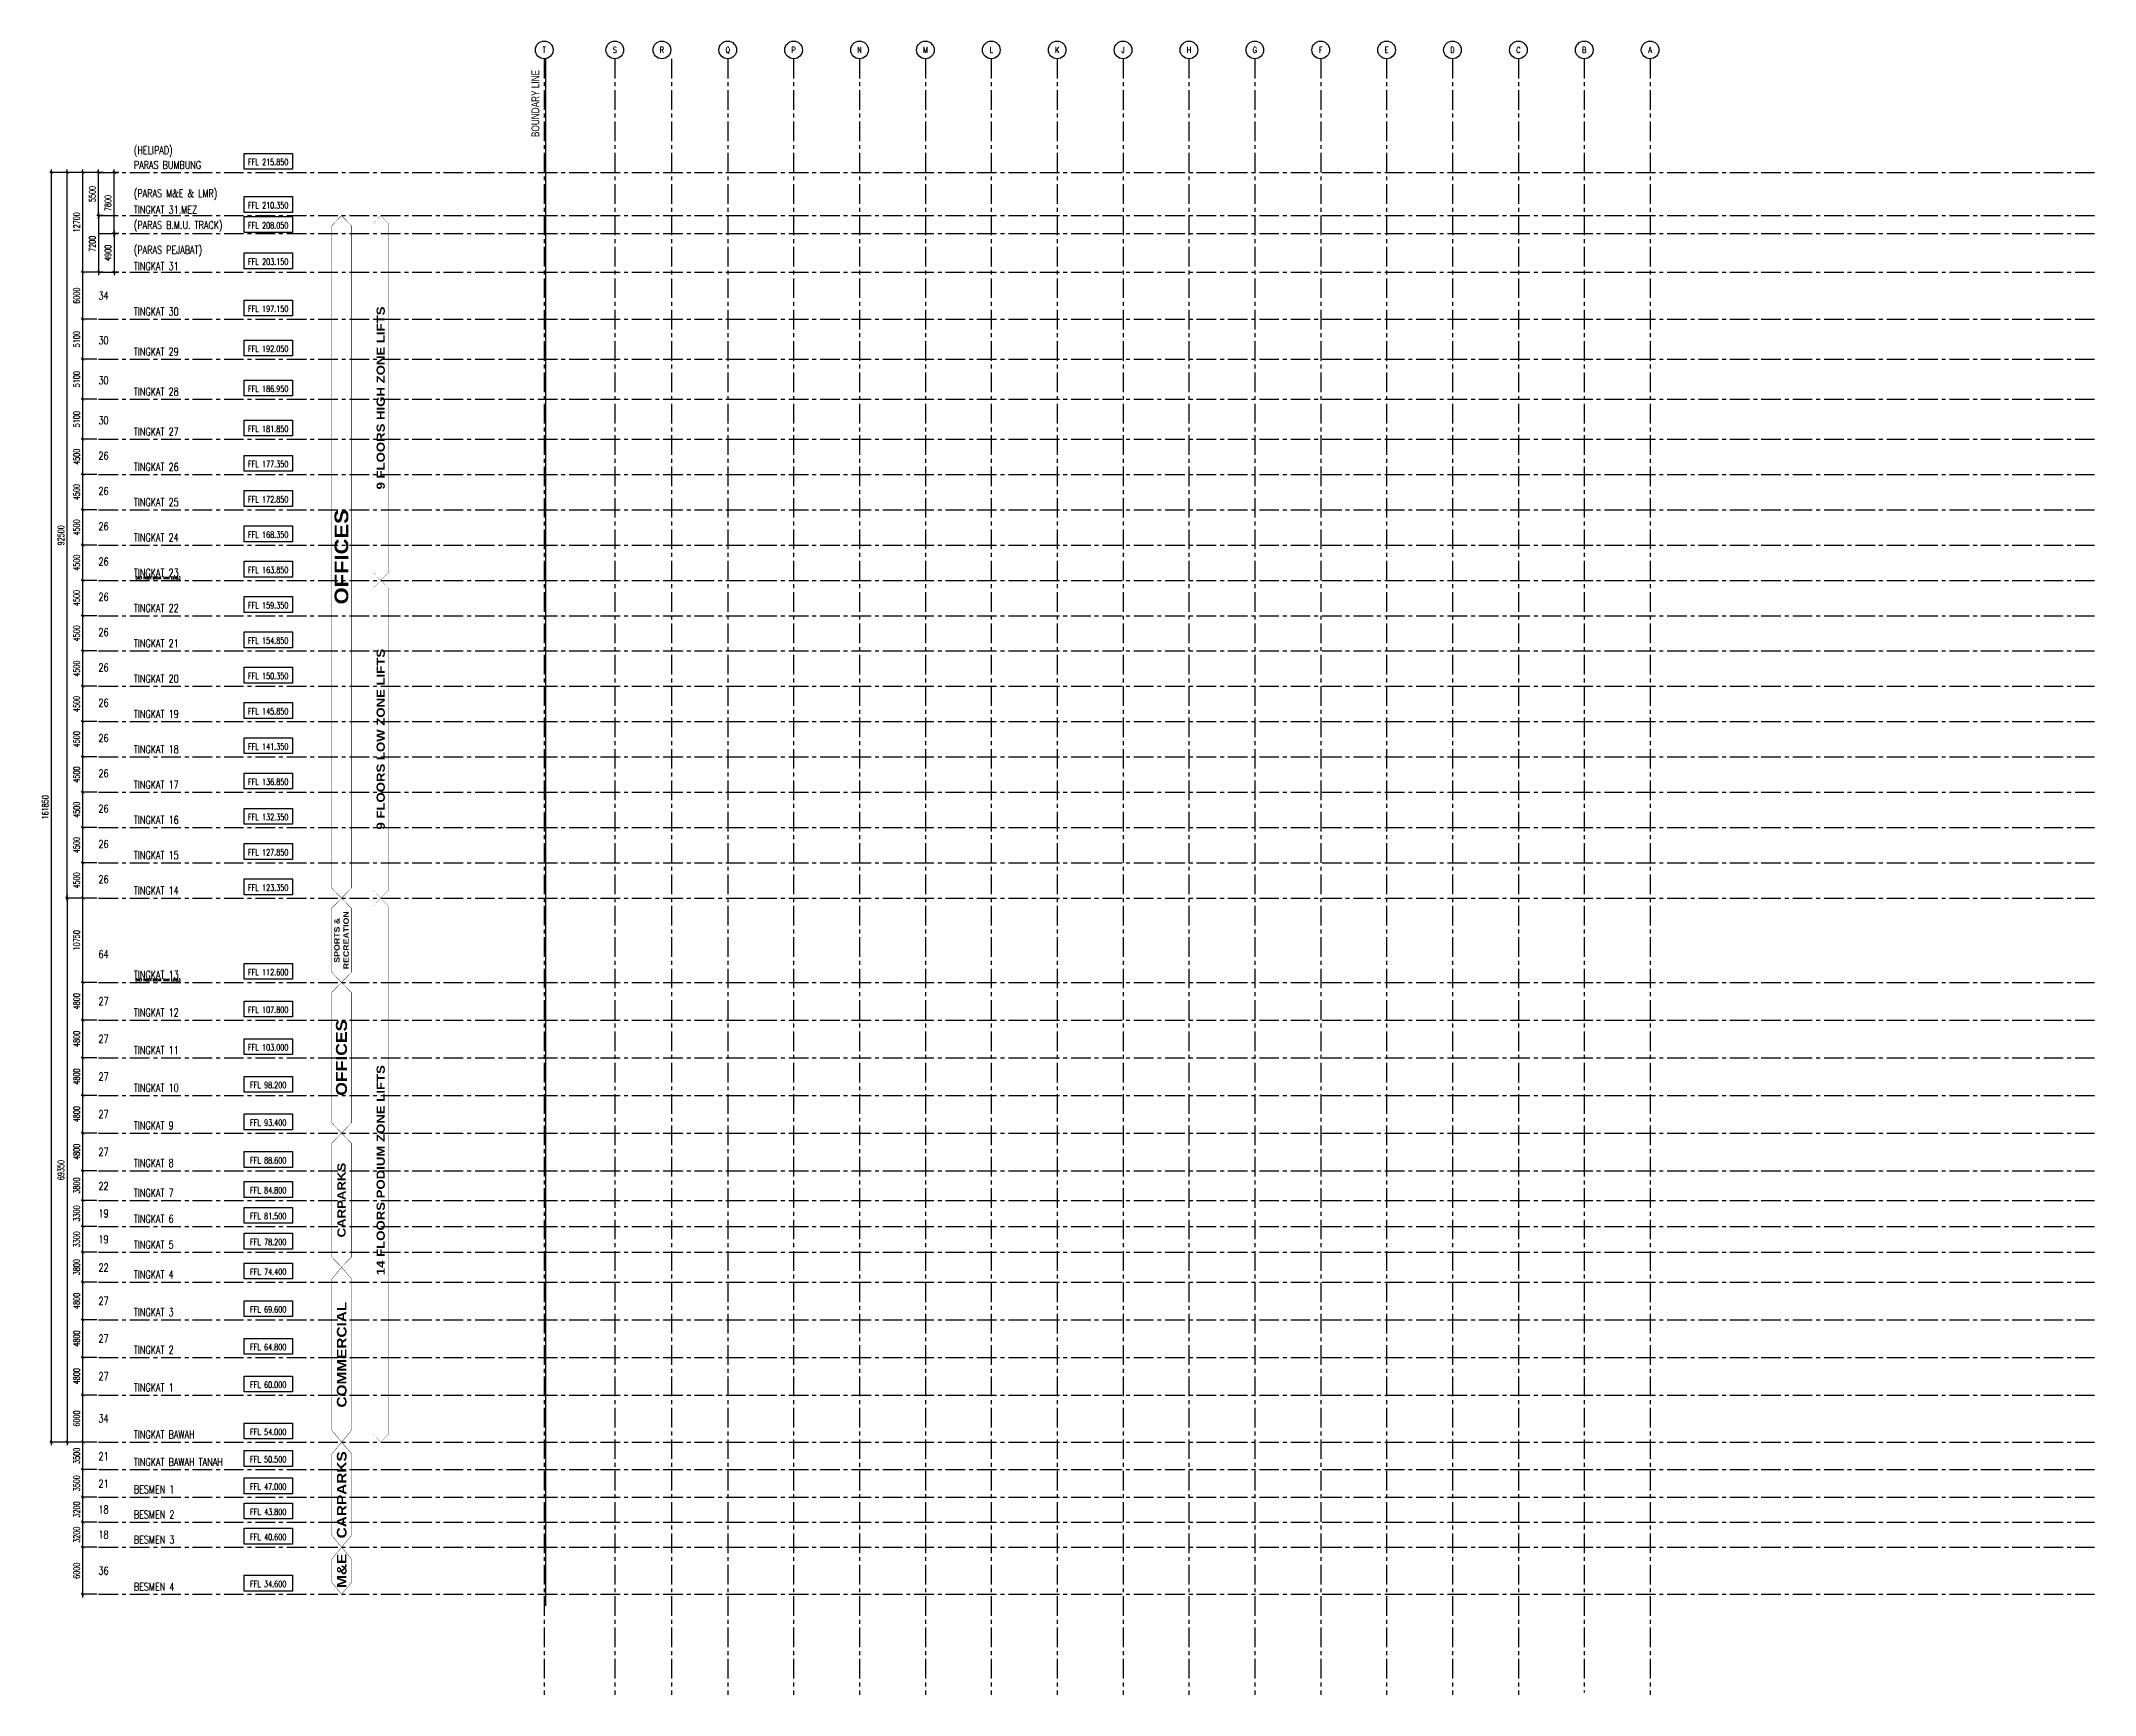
# Model space of a CAD drawing. Header units: millimetres. Extents: x 370016 to 631875, y -50697 to 160132.
import ezdxf
from ezdxf.enums import TextEntityAlignment as Align

# ---------------------------------------------------------------- set-up
doc = ezdxf.new("R2010")
doc.units = ezdxf.units.MM
doc.header["$LTSCALE"] = 2000
doc.header["$MEASUREMENT"] = 0
doc.linetypes.add('CENTER', pattern=[2, 1.25, -0.25, 0.25, -0.25])
doc.linetypes.add('PHANTOM', pattern=[2.5, 1.25, -0.25, 0.25, -0.25, 0.25, -0.25])
doc.layers.get('0').update_dxf_attribs({"color": 8, "linetype": 'CONTINUOUS'})
doc.layers.get('DEFPOINTS').update_dxf_attribs({"color": 8, "linetype": 'CONTINUOUS'})
doc.layers.add('00-no. of riser', color=8, linetype='CONTINUOUS', plot=False)
for name, color, linetype in [('01-GRID', 8, 'CENTER'), ('03-TEXT', 8, 'CONTINUOUS'), ('03-TEXT BOUNDARY LINE', 8, 'CONTINUOUS'), ('03-TEXT-GRID', 8, 'CONTINUOUS'), ('03-TEXT-LEVEL', 8, 'CONTINUOUS'), ('04-DIM', 8, 'CONTINUOUS'), ('10-SITE-BOUNDARY', 8, 'PHANTOM')]:
    doc.layers.add(name, color=color, linetype=linetype)
doc.styles.add('ARCHT', font='romans.shx')
doc.styles.add('BIS-SECND-GRID LINE$0$SMALL', font='ROMANS.shx', dxfattribs={"height": 250})
doc.styles.add('NARROW', font='SIMPLEX', dxfattribs={"width": 0.75})
doc.styles.add('ROMANS', font='romans.shx', dxfattribs={"width": 0.75})
doc.styles.add('Romans500', font='romans.shx', dxfattribs={"width": 0.75, "height": 1000})
doc.styles.add('Room TXT', font='simplex.shx', dxfattribs={"width": 0.75})
doc.styles.get("Standard").update_dxf_attribs({"font": 'SIMPLEX', "width": 0.75})
doc.dimstyles.new('d400tick', dxfattribs={"dimscale": 400, "dimtxt": 2, "dimasz": 1, "dimexe": 0.5, "dimexo": 0.5, "dimgap": 1, "dimtad": 1, "dimdec": 0, "dimzin": 0, "dimdsep": 46, "dimtxsty": 'ROMANS', "dimblk": 'ARCHTICK', "dimcen": 0.09, "dimdle": 1, "dimclrd": 256, "dimclre": 256, "dimclrt": 2, "dimadec": 0, "dimazin": 0, "dimtfac": 1, "dimtdec": 0, "dimtix": 1, "dimtmove": 2, "dimatfit": 3, "dimfxl": 1, "dimtolj": 1, "dimtzin": 0, "dimlwd": -1, "dimlwe": -1, "dimarcsym": 1})

msp = doc.modelspace()

# ---------------------------------------------------------------- texts
at = {"layer": '03-TEXT', "color": 8, "attachment_point": 5, "rotation": 90}
for s, insert, char_height, width, style in [('\\A1;\\pxt46;{\\fArial Black|b0|i0|c0|p34;\\H1.75x;\\W1;9 FLOORS HIGH ZONE LIFTS}', (413322.9, 114631.9), 600, 44561.851, 'ROMANS'), ('\\A1;\\pxt46;{\\fArial Black|b0|i0|c0|p34;\\H1.75x;\\W1;OFFICES}', (408322.9, 94381.9), 1000, 84415.801, 'Romans500'), ('\\A1;\\pxt46;{\\fArial Black|b0|i0|c0|p34;\\H1.75x;\\W1;9 FLOORS LOW ZONE LIFTS}', (413322.9, 71131.9), 600, 38561.851, 'ROMANS'), ('\\A1;{\\fArial Black|b0|i0|c0|p34;\\H1.75x;\\W1;SPORTS & RECREATION}', (408322.9, 45504.9), 400, 8169.883, 'ROMANS'), ('\\A1;{\\fArial Black|b0|i0|c0|p34;\\H1.75x;\\W1;OFFICES}', (408322.9, 30531.9), 800, 19200, 'ROMANS'), ('\\A1;\\pxt46;{\\fArial Black|b0|i0|c0|p34;\\H1.75x;\\W1;14 FLOORS PODIUM ZONE LIFTS}', (413322.9, 16197.7), 600, 67393.486, 'ROMANS'), ('\\A1;\\pxt46;{\\fArial Black|b0|i0|c0|p34;\\H1.75x;\\W1;CARPARKS}', (408322.9, 12379.9), 600, 14519.883, 'ROMANS'), ('\\A1;{\\fArial Black|b0|i0|c0|p34;\\H1.75x;\\W1;COMMERCIAL}', (408352.8, -7318.1), 700, 19300, 'ROMANS'), ('\\A1;\\pxt46;{\\fArial Black|b0|i0|c0|p34;\\H1.75x;\\W1;CARPARKS}', (408352.8, -25190.3), 700, 13400, 'ROMANS'), ('\\A1;\\pxt46;{\\fArial Black|b0|i0|c0|p34;\\H1.75x;\\W1;M&E}', (408352.8, -34879.2), 700, 5977.777, 'ROMANS')]:
    msp.add_mtext(s, dxfattribs=dict(at, insert=insert, char_height=char_height, width=width, style=style))
at = {"layer": '03-TEXT BOUNDARY LINE', "color": 8, "insert": (432538, 147896), "char_height": 1000, "attachment_point": 1, "rotation": 90}
msp.add_mtext_dynamic_auto_height_columns('{\\fArial|b0|i0|c0|p34;BOUNDARY LINE}', width=39545.206, gutter_width=10000, height=17582.6, count=1, dxfattribs=at)
at = {"layer": '03-TEXT-LEVEL', "color": 8, "char_height": 1000, "attachment_point": 7, "style": 'Room TXT'}
for s, insert, width in [('(HELIPAD)', (381842, 145381.9), 13730.806), ('PARAS BUMBUNG ', (381842, 143844.8), 14993.762), ('(PARAS M&E & LMR)', (381841.2, 139881.9), 13730.806), ('TINGKAT 31.MEZ', (381841.2, 138143.5), 13730.806), ('(PARAS B.M.U. TRACK)', (381841.2, 135843.5), 13730.806), ('(PARAS PEJABAT)', (381841.2, 132681.9), 13730.806), ('TINGKAT 31', (381841.2, 130943.5), 13730.806)]:
    msp.add_mtext(s, dxfattribs=dict(at, insert=insert, width=width))
at = {"layer": 'DEFPOINTS', "color": 8, "char_height": 300, "width": 7367.171, "attachment_point": 1, "style": 'NARROW'}
for insert in [(382070.7, 91845.4), (382070.7, 40595.4)]:
    msp.add_mtext('\\pxt0;(WET RISER BREAK TANK LEVEL)', dxfattribs=dict(at, insert=insert))

# ---------------------------------------------------------------- blocks, each defined once
blk = doc.blocks.new('_ArchTick')
at = {"const_width": 0.15}
blk.add_lwpolyline([(-0.5, -0.5), (0.5, 0.5)], dxfattribs=at)
blk = doc.blocks.new('*D174')
at = {"layer": '04-DIM', "transparency": 16777216}
for p, q in [((-200, 3300), (-2200, 3300)), ((-2000, -400), (-2000, 3700)), ((-200, 0), (-2200, 0))]:
    blk.add_line(p, q, dxfattribs=at)
at = {"layer": 'DEFPOINTS', "color": 0, "transparency": 16777216}
for p in [(-2000, 3300), (0, 3300), (0, 0)]:
    blk.add_point(p, dxfattribs=at)
at = {"layer": '04-DIM', "transparency": 16777216, "xscale": 400, "yscale": 400, "zscale": 400}
for p, rotation in [((-2000, 3300), 90), ((-2000, 0), 270)]:
    blk.add_blockref('_ArchTick', p, dxfattribs=dict(at, rotation=rotation))
at = {"layer": '04-DIM', "color": 2, "transparency": 16777216, "insert": (-2800, 1650), "char_height": 800, "attachment_point": 5, "rotation": 90, "style": 'ROMANS'}
blk.add_mtext('\\A1;3300', dxfattribs=at)
blk = doc.blocks.new('SYLEVEL01')
blk.add_lwpolyline([(-2036, 683), (2064, 683), (2064, -667), (-2036, -667)], close=True)
at = {"style": 'ARCHT', "width": 0.75}
blk.add_attdef('LEVEL', text='', height=600, dxfattribs=at).set_placement((14, -330), align=Align.CENTER)
blk = doc.blocks.new('*D172')
at = {"layer": '04-DIM', "transparency": 16777216}
for p, q in [((-200, 3500), (-2200, 3500)), ((-2000, -400), (-2000, 3900)), ((-200, 0), (-2200, 0))]:
    blk.add_line(p, q, dxfattribs=at)
at = {"layer": 'DEFPOINTS', "color": 0, "transparency": 16777216}
for p in [(-2000, 3500), (0, 3500), (0, 0)]:
    blk.add_point(p, dxfattribs=at)
at = {"layer": '04-DIM', "transparency": 16777216, "xscale": 400, "yscale": 400, "zscale": 400}
for p, rotation in [((-2000, 3500), 90), ((-2000, 0), 270)]:
    blk.add_blockref('_ArchTick', p, dxfattribs=dict(at, rotation=rotation))
at = {"layer": '04-DIM', "color": 2, "transparency": 16777216, "insert": (-2800, 1750), "char_height": 800, "attachment_point": 5, "rotation": 90, "style": 'ROMANS'}
blk.add_mtext('\\A1;3500', dxfattribs=at)
blk = doc.blocks.new('*D171')
at = {"layer": '04-DIM', "transparency": 16777216}
for p, q in [((-200, 3200), (-2200, 3200)), ((-2000, -400), (-2000, 3600)), ((-200, 0), (-2200, 0))]:
    blk.add_line(p, q, dxfattribs=at)
at = {"layer": 'DEFPOINTS', "color": 0, "transparency": 16777216}
for p in [(-2000, 3200), (0, 3200), (0, 0)]:
    blk.add_point(p, dxfattribs=at)
at = {"layer": '04-DIM', "transparency": 16777216, "xscale": 400, "yscale": 400, "zscale": 400}
for p, rotation in [((-2000, 3200), 90), ((-2000, 0), 270)]:
    blk.add_blockref('_ArchTick', p, dxfattribs=dict(at, rotation=rotation))
at = {"layer": '04-DIM', "color": 2, "transparency": 16777216, "insert": (-2800, 1600), "char_height": 800, "attachment_point": 5, "rotation": 90, "style": 'ROMANS'}
blk.add_mtext('\\A1;3200', dxfattribs=at)
blk = doc.blocks.new('*D178')
at = {"transparency": 16777216}
for p, q in [((-200, 6000), (-2200, 6000)), ((-2000, -400), (-2000, 6400)), ((-200, 0), (-2200, 0))]:
    blk.add_line(p, q, dxfattribs=at)
at = {"layer": 'DEFPOINTS', "color": 0, "linetype": 'ByBlock', "transparency": 16777216}
for p in [(-2000, 6000), (0, 6000), (0, 0)]:
    blk.add_point(p, dxfattribs=at)
at = {"linetype": 'ByBlock', "transparency": 16777216, "xscale": 400, "yscale": 400, "zscale": 400}
for p, rotation in [((-2000, 6000), 90), ((-2000, 0), 270)]:
    blk.add_blockref('_ArchTick', p, dxfattribs=dict(at, rotation=rotation))
at = {"color": 2, "linetype": 'ByBlock', "lineweight": -2, "transparency": 16777216, "insert": (-2800, 3000), "char_height": 800, "attachment_point": 5, "rotation": 90, "style": 'ROMANS'}
blk.add_mtext('\\A1;6000', dxfattribs=at)
blk = doc.blocks.new('*D435')
at = {"layer": '04-DIM', "transparency": 16777216}
for p, q in [((376672, 50882), (373141, 50882)), ((373341, 51282), (373341, -18868)), ((375526, -18468), (373141, -18468))]:
    blk.add_line(p, q, dxfattribs=at)
at = {"layer": 'DEFPOINTS', "color": 0, "transparency": 16777216}
for p in [(376872, 50882), (373341, -18468), (375726, -18468)]:
    blk.add_point(p, dxfattribs=at)
at = {"layer": '04-DIM', "transparency": 16777216, "xscale": 400, "yscale": 400, "zscale": 400}
for p, rotation in [((373341, 50882), 90), ((373341, -18468), 270)]:
    blk.add_blockref('_ArchTick', p, dxfattribs=dict(at, rotation=rotation))
at = {"layer": '04-DIM', "color": 2, "transparency": 16777216, "insert": (372541, 16207), "char_height": 800, "attachment_point": 5, "rotation": 90, "style": 'ROMANS'}
blk.add_mtext('\\A1;69350', dxfattribs=at)
blk = doc.blocks.new('*D436')
at = {"layer": '04-DIM', "transparency": 16777216}
for p, q in [((375941, 143382), (371141, 143382)), ((371341, -18868), (371341, 143782)), ((376638, -18468), (371141, -18468))]:
    blk.add_line(p, q, dxfattribs=at)
at = {"layer": 'DEFPOINTS', "color": 0, "transparency": 16777216}
for p in [(371341, 143382), (376141, 143382), (376838, -18468)]:
    blk.add_point(p, dxfattribs=at)
at = {"layer": '04-DIM', "transparency": 16777216, "xscale": 400, "yscale": 400, "zscale": 400}
for p, rotation in [((371341, 143382), 90), ((371341, -18468), 270)]:
    blk.add_blockref('_ArchTick', p, dxfattribs=dict(at, rotation=rotation))
at = {"layer": '04-DIM', "color": 2, "transparency": 16777216, "insert": (370541, 62457), "char_height": 800, "attachment_point": 5, "rotation": 90, "style": 'ROMANS'}
blk.add_mtext('\\A1;161850', dxfattribs=at)
blk = doc.blocks.new('*D80')
at = {"layer": '04-DIM', "transparency": 16777216}
for p, q in [((-200, 3800), (-2200, 3800)), ((-2000, -400), (-2000, 4200)), ((-200, 0), (-2200, 0))]:
    blk.add_line(p, q, dxfattribs=at)
at = {"layer": 'DEFPOINTS', "color": 0, "transparency": 16777216}
for p in [(-2000, 3800), (0, 3800), (0, 0)]:
    blk.add_point(p, dxfattribs=at)
at = {"layer": '04-DIM', "transparency": 16777216, "xscale": 400, "yscale": 400, "zscale": 400}
for p, rotation in [((-2000, 3800), 90), ((-2000, 0), 270)]:
    blk.add_blockref('_ArchTick', p, dxfattribs=dict(at, rotation=rotation))
at = {"layer": '04-DIM', "color": 2, "transparency": 16777216, "insert": (-2800, 1900), "char_height": 800, "attachment_point": 5, "rotation": 90, "style": 'ROMANS'}
blk.add_mtext('\\A1;3800', dxfattribs=at)
blk = doc.blocks.new('*D173')
at = {"layer": '04-DIM', "transparency": 16777216}
for p, q in [((-200, 4800), (-2200, 4800)), ((-2000, -400), (-2000, 5200)), ((-200, 0), (-2200, 0))]:
    blk.add_line(p, q, dxfattribs=at)
at = {"layer": 'DEFPOINTS', "color": 0, "transparency": 16777216}
for p in [(-2000, 4800), (0, 4800), (0, 0)]:
    blk.add_point(p, dxfattribs=at)
at = {"layer": '04-DIM', "transparency": 16777216, "xscale": 400, "yscale": 400, "zscale": 400}
for p, rotation in [((-2000, 4800), 90), ((-2000, 0), 270)]:
    blk.add_blockref('_ArchTick', p, dxfattribs=dict(at, rotation=rotation))
at = {"layer": '04-DIM', "color": 2, "transparency": 16777216, "insert": (-2800, 2400), "char_height": 800, "attachment_point": 5, "rotation": 90, "style": 'ROMANS'}
blk.add_mtext('\\A1;4800', dxfattribs=at)
blk = doc.blocks.new('*D434')
at = {"layer": '04-DIM', "transparency": 16777216}
for p, q in [((375941, 143382), (373141, 143382)), ((373341, 50482), (373341, 143782)), ((376672, 50882), (373141, 50882))]:
    blk.add_line(p, q, dxfattribs=at)
at = {"layer": 'DEFPOINTS', "color": 0, "transparency": 16777216}
for p in [(373341, 143382), (376141, 143382), (376872, 50882)]:
    blk.add_point(p, dxfattribs=at)
at = {"layer": '04-DIM', "transparency": 16777216, "xscale": 400, "yscale": 400, "zscale": 400}
for p, rotation in [((373341, 143382), 90), ((373341, 50882), 270)]:
    blk.add_blockref('_ArchTick', p, dxfattribs=dict(at, rotation=rotation))
at = {"layer": '04-DIM', "color": 2, "transparency": 16777216, "insert": (372541, 97132), "char_height": 800, "attachment_point": 5, "rotation": 90, "style": 'ROMANS'}
blk.add_mtext('\\A1;92500', dxfattribs=at)
blk = doc.blocks.new('*D175')
at = {"layer": '04-DIM', "transparency": 16777216}
for p, q in [((-200, 4500), (-2200, 4500)), ((-2000, -400), (-2000, 4900)), ((-200, 0), (-2200, 0))]:
    blk.add_line(p, q, dxfattribs=at)
at = {"layer": 'DEFPOINTS', "color": 0, "transparency": 16777216}
for p in [(-2000, 4500), (0, 4500), (0, 0)]:
    blk.add_point(p, dxfattribs=at)
at = {"layer": '04-DIM', "transparency": 16777216, "xscale": 400, "yscale": 400, "zscale": 400}
for p, rotation in [((-2000, 4500), 90), ((-2000, 0), 270)]:
    blk.add_blockref('_ArchTick', p, dxfattribs=dict(at, rotation=rotation))
at = {"layer": '04-DIM', "color": 2, "transparency": 16777216, "insert": (-2800, 2250), "char_height": 800, "attachment_point": 5, "rotation": 90, "style": 'ROMANS'}
blk.add_mtext('\\A1;4500', dxfattribs=at)
blk = doc.blocks.new('*D170')
at = {"layer": '04-DIM', "transparency": 16777216}
for p, q in [((269, 10750), (-1731, 10750)), ((-1531, -400), (-1531, 11150)), ((269, 0), (-1731, 0))]:
    blk.add_line(p, q, dxfattribs=at)
at = {"layer": 'DEFPOINTS', "color": 0, "transparency": 16777216}
for p in [(-1531, 10750), (469, 10750), (469, 0)]:
    blk.add_point(p, dxfattribs=at)
at = {"layer": '04-DIM', "transparency": 16777216, "xscale": 400, "yscale": 400, "zscale": 400}
for p, rotation in [((-1531, 10750), 90), ((-1531, 0), 270)]:
    blk.add_blockref('_ArchTick', p, dxfattribs=dict(at, rotation=rotation))
at = {"layer": '04-DIM', "color": 2, "transparency": 16777216, "insert": (-2331, 5375), "char_height": 800, "attachment_point": 5, "rotation": 90, "style": 'ROMANS'}
blk.add_mtext('\\A1;10750', dxfattribs=at)
blk = doc.blocks.new('SYGRDBBL')
at = {"color": 9}
blk.add_circle((0, 7.5), 7.5, dxfattribs=at)
at = {"style": 'BIS-SECND-GRID LINE$0$SMALL'}
blk.add_attdef('TAG', text='', height=5, dxfattribs=at).set_placement((0, 7.5), align=Align.MIDDLE)
blk = doc.blocks.new('*D242')
at = {"layer": '04-DIM', "transparency": 16777216}
for p, q in [((-200, 5100), (-2200, 5100)), ((-2000, 0), (-2000, 5100)), ((-200, 0), (-2200, 0))]:
    blk.add_line(p, q, dxfattribs=at)
at = {"layer": 'DEFPOINTS', "color": 0, "transparency": 16777216}
for p in [(-2000, 5100), (0, 5100), (0, 0)]:
    blk.add_point(p, dxfattribs=at)
at = {"layer": '04-DIM', "transparency": 16777216, "xscale": 400, "yscale": 400, "zscale": 400}
for p, rotation in [((-2000, 5100), 90), ((-2000, 0), 270)]:
    blk.add_blockref('_ArchTick', p, dxfattribs=dict(at, rotation=rotation))
at = {"layer": '04-DIM', "color": 2, "transparency": 16777216, "insert": (-2800, 2550), "char_height": 800, "attachment_point": 5, "rotation": 90, "style": 'ROMANS'}
blk.add_mtext('\\A1;5100', dxfattribs=at)
blk = doc.blocks.new('*D429')
at = {"layer": '04-DIM', "transparency": 16777216}
for p, q in [((377941, 137882), (377141, 137882)), ((377341, 138282), (377341, 130282)), ((377941, 130682), (377141, 130682))]:
    blk.add_line(p, q, dxfattribs=at)
at = {"layer": 'DEFPOINTS', "color": 0, "transparency": 16777216}
for p in [(378141, 137882), (377341, 130682), (378141, 130682)]:
    blk.add_point(p, dxfattribs=at)
at = {"layer": '04-DIM', "transparency": 16777216, "xscale": 400, "yscale": 400, "zscale": 400}
for p, rotation in [((377341, 137882), 90), ((377341, 130682), 270)]:
    blk.add_blockref('_ArchTick', p, dxfattribs=dict(at, rotation=rotation))
at = {"layer": '04-DIM', "color": 2, "transparency": 16777216, "insert": (376541, 134282), "char_height": 800, "attachment_point": 5, "rotation": 90, "style": 'ROMANS'}
blk.add_mtext('\\A1;7200', dxfattribs=at)
blk = doc.blocks.new('*D430')
at = {"layer": '04-DIM', "transparency": 16777216}
for p, q in [((377941, 143382), (377141, 143382)), ((377341, 137482), (377341, 143782)), ((377941, 137882), (377141, 137882))]:
    blk.add_line(p, q, dxfattribs=at)
at = {"layer": 'DEFPOINTS', "color": 0, "transparency": 16777216}
for p in [(377341, 143382), (378141, 143382), (378141, 137882)]:
    blk.add_point(p, dxfattribs=at)
at = {"layer": '04-DIM', "transparency": 16777216, "xscale": 400, "yscale": 400, "zscale": 400}
for p, rotation in [((377341, 143382), 90), ((377341, 137882), 270)]:
    blk.add_blockref('_ArchTick', p, dxfattribs=dict(at, rotation=rotation))
at = {"layer": '04-DIM', "color": 2, "transparency": 16777216, "insert": (376541, 140632), "char_height": 800, "attachment_point": 5, "rotation": 90, "style": 'ROMANS'}
blk.add_mtext('\\A1;5500', dxfattribs=at)
blk = doc.blocks.new('*D431')
at = {"layer": '04-DIM', "transparency": 16777216}
for p, q in [((377141, 143382), (375141, 143382)), ((375341, 130282), (375341, 143782)), ((377141, 130682), (375141, 130682))]:
    blk.add_line(p, q, dxfattribs=at)
at = {"layer": 'DEFPOINTS', "color": 0, "transparency": 16777216}
for p in [(375341, 143382), (377341, 143382), (377341, 130682)]:
    blk.add_point(p, dxfattribs=at)
at = {"layer": '04-DIM', "transparency": 16777216, "xscale": 400, "yscale": 400, "zscale": 400}
for p, rotation in [((375341, 143382), 90), ((375341, 130682), 270)]:
    blk.add_blockref('_ArchTick', p, dxfattribs=dict(at, rotation=rotation))
at = {"layer": '04-DIM', "color": 2, "transparency": 16777216, "insert": (374541, 137032), "char_height": 800, "attachment_point": 5, "rotation": 90, "style": 'ROMANS'}
blk.add_mtext('\\A1;12700', dxfattribs=at)
blk = doc.blocks.new('*D432')
at = {"layer": '04-DIM', "transparency": 16777216}
for p, q in [((379941, 135582), (379141, 135582)), ((379341, 135982), (379341, 130282)), ((379941, 130682), (379141, 130682))]:
    blk.add_line(p, q, dxfattribs=at)
at = {"layer": 'DEFPOINTS', "color": 0, "transparency": 16777216}
for p in [(380141, 135582), (379341, 130682), (380141, 130682)]:
    blk.add_point(p, dxfattribs=at)
at = {"layer": '04-DIM', "transparency": 16777216, "xscale": 400, "yscale": 400, "zscale": 400}
for p, rotation in [((379341, 135582), 90), ((379341, 130682), 270)]:
    blk.add_blockref('_ArchTick', p, dxfattribs=dict(at, rotation=rotation))
at = {"layer": '04-DIM', "color": 2, "transparency": 16777216, "insert": (378541, 133132), "char_height": 800, "attachment_point": 5, "rotation": 90, "style": 'ROMANS'}
blk.add_mtext('\\A1;4900', dxfattribs=at)
blk = doc.blocks.new('*D433')
at = {"layer": '04-DIM', "transparency": 16777216}
for p, q in [((379941, 143382), (379141, 143382)), ((379341, 135182), (379341, 143782)), ((379941, 135582), (379141, 135582))]:
    blk.add_line(p, q, dxfattribs=at)
at = {"layer": 'DEFPOINTS', "color": 0, "transparency": 16777216}
for p in [(379341, 143382), (380141, 143382), (380141, 135582)]:
    blk.add_point(p, dxfattribs=at)
at = {"layer": '04-DIM', "transparency": 16777216, "xscale": 400, "yscale": 400, "zscale": 400}
for p, rotation in [((379341, 143382), 90), ((379341, 135582), 270)]:
    blk.add_blockref('_ArchTick', p, dxfattribs=dict(at, rotation=rotation))
at = {"layer": '04-DIM', "color": 2, "transparency": 16777216, "insert": (378541, 139482), "char_height": 800, "attachment_point": 5, "rotation": 90, "style": 'ROMANS'}
blk.add_mtext('\\A1;7800', dxfattribs=at)
blk = doc.blocks.new('GRID-HT 3300')
at = {"layer": '01-GRID'}
blk.add_line((0, 0), (254533.4, 0), dxfattribs=at)
at = {"layer": '00-no. of riser', "style": 'Room TXT', "width": 0.75}
blk.add_attdef('STAIR', text='', height=1000, dxfattribs=at).set_placement((0, 1650), align=Align.MIDDLE_LEFT)
at = {"layer": '03-TEXT-LEVEL', "style": 'Room TXT', "width": 0.75}
blk.add_attdef('FLOOR', text='', height=1000, dxfattribs=at).set_placement((4500, 166.7), align=Align.BOTTOM_LEFT)
at = {"layer": '04-DIM'}
dim = blk.add_linear_dim(base=(-2000, 3300), p1=(0, 0), p2=(0, 3300), angle=90, dimstyle='d400tick', dxfattribs=at)
dim.commit()
dim.dimension.update_dxf_attribs({"geometry": '*D174', "text_midpoint": (-2800, 1650)})
blk = doc.blocks.new('GRID-HT 3500')
at = {"layer": '01-GRID'}
blk.add_line((0, 0), (254533.4, 0), dxfattribs=at)
at = {"layer": '00-no. of riser', "style": 'Room TXT', "width": 0.75}
blk.add_attdef('STAIR', text='', height=1000, dxfattribs=at).set_placement((0, 1750), align=Align.MIDDLE_LEFT)
at = {"layer": '03-TEXT-LEVEL', "style": 'Room TXT', "width": 0.75}
blk.add_attdef('FLOOR', text='', height=1000, dxfattribs=at).set_placement((4500, 166.7), align=Align.BOTTOM_LEFT)
at = {"layer": '04-DIM'}
dim = blk.add_linear_dim(base=(-2000, 3500), p1=(0, 0), p2=(0, 3500), angle=90, dimstyle='d400tick', dxfattribs=at)
dim.commit()
dim.dimension.update_dxf_attribs({"geometry": '*D172', "text_midpoint": (-2800, 1750)})
blk = doc.blocks.new('GRID-HT 3200')
at = {"layer": '01-GRID'}
blk.add_line((0, 0), (254533.4, 0), dxfattribs=at)
at = {"layer": '00-no. of riser', "style": 'Room TXT', "width": 0.75}
blk.add_attdef('STAIR', text='', height=1000, dxfattribs=at).set_placement((0, 1600), align=Align.MIDDLE_LEFT)
at = {"layer": '03-TEXT-LEVEL', "style": 'Room TXT', "width": 0.75}
blk.add_attdef('FLOOR', text='', height=1000, dxfattribs=at).set_placement((4500, 166.7), align=Align.BOTTOM_LEFT)
at = {"layer": '04-DIM'}
dim = blk.add_linear_dim(base=(-2000, 3200), p1=(0, 0), p2=(0, 3200), angle=90, dimstyle='d400tick', dxfattribs=at)
dim.commit()
dim.dimension.update_dxf_attribs({"geometry": '*D171', "text_midpoint": (-2800, 1600)})
blk = doc.blocks.new('GRID-HT 6000')
at = {"layer": '01-GRID'}
blk.add_line((0, 0), (254533.4, 0), dxfattribs=at)
at = {"color": 0, "linetype": 'ByBlock', "lineweight": -2, "style": 'Room TXT', "width": 0.75}
blk.add_attdef('STAIR', text='', height=1000, dxfattribs=at).set_placement((0, 3000), align=Align.MIDDLE_LEFT)
blk.add_attdef('FLOOR', text='', height=1000, dxfattribs=at).set_placement((4500, 166.7), align=Align.BOTTOM_LEFT)
at = {"color": 0, "linetype": 'ByBlock', "lineweight": -2}
dim = blk.add_linear_dim(base=(-2000, 6000), p1=(0, 0), p2=(0, 6000), angle=90, dimstyle='d400tick', dxfattribs=at)
dim.commit()
dim.dimension.update_dxf_attribs({"geometry": '*D178', "text_midpoint": (-2800, 3000)})
blk = doc.blocks.new('GRID-HT 3800')
at = {"layer": '01-GRID'}
blk.add_line((0, 0), (254533.4, 0), dxfattribs=at)
at = {"layer": '00-no. of riser', "style": 'Room TXT', "width": 0.75}
blk.add_attdef('STAIR', text='', height=1000, dxfattribs=at).set_placement((0, 1900), align=Align.MIDDLE_LEFT)
at = {"layer": '03-TEXT-LEVEL', "style": 'Room TXT', "width": 0.75}
blk.add_attdef('FLOOR', text='', height=1000, dxfattribs=at).set_placement((4500, 166.7), align=Align.BOTTOM_LEFT)
at = {"layer": '04-DIM'}
dim = blk.add_linear_dim(base=(-2000, 3800), p1=(0, 0), p2=(0, 3800), angle=90, dimstyle='d400tick', dxfattribs=at)
dim.commit()
dim.dimension.update_dxf_attribs({"geometry": '*D80', "text_midpoint": (-2800, 1900)})
blk = doc.blocks.new('GRID-HT 4800')
at = {"layer": '01-GRID'}
blk.add_line((0, 0), (254533.4, 0), dxfattribs=at)
at = {"layer": '00-no. of riser', "style": 'Room TXT', "width": 0.75}
blk.add_attdef('STAIR', text='', height=1000, dxfattribs=at).set_placement((0, 2400), align=Align.MIDDLE_LEFT)
at = {"layer": '03-TEXT-LEVEL', "style": 'Room TXT', "width": 0.75}
blk.add_attdef('FLOOR', text='', height=1000, dxfattribs=at).set_placement((4500, 166.7), align=Align.BOTTOM_LEFT)
at = {"layer": '04-DIM'}
dim = blk.add_linear_dim(base=(-2000, 4800), p1=(0, 0), p2=(0, 4800), angle=90, dimstyle='d400tick', dxfattribs=at)
dim.commit()
dim.dimension.update_dxf_attribs({"geometry": '*D173', "text_midpoint": (-2800, 2400)})
blk = doc.blocks.new('GRID-HT 4500')
at = {"layer": '01-GRID'}
blk.add_line((0, 0), (254533.4, 0), dxfattribs=at)
at = {"layer": '00-no. of riser', "style": 'Room TXT', "width": 0.75}
blk.add_attdef('STAIR', text='', height=1000, dxfattribs=at).set_placement((0, 2400), align=Align.MIDDLE_LEFT)
at = {"layer": '03-TEXT-LEVEL', "style": 'Room TXT', "width": 0.75}
blk.add_attdef('FLOOR', text='', height=1000, dxfattribs=at).set_placement((4500, 166.7), align=Align.BOTTOM_LEFT)
at = {"layer": '04-DIM'}
dim = blk.add_linear_dim(base=(-2000, 4500), p1=(0, 0), p2=(0, 4500), angle=90, dimstyle='d400tick', dxfattribs=at)
dim.commit()
dim.dimension.update_dxf_attribs({"geometry": '*D175', "text_midpoint": (-2800, 2250)})
blk = doc.blocks.new('GRID-HT 10750')
at = {"layer": '01-GRID'}
blk.add_line((469.4, 0), (255002.8, 0), dxfattribs=at)
at = {"layer": '00-no. of riser', "style": 'Room TXT', "width": 0.75}
blk.add_attdef('STAIR', text='', height=1000, dxfattribs=at).set_placement((469.4, 3600), align=Align.MIDDLE_LEFT)
at = {"layer": '03-TEXT-LEVEL', "style": 'Room TXT', "width": 0.75}
blk.add_attdef('FLOOR', text='', height=1000, dxfattribs=at).set_placement((4969.4, 166.7), align=Align.BOTTOM_LEFT)
at = {"layer": '04-DIM'}
dim = blk.add_linear_dim(base=(-1530.6, 10750), p1=(469.4, 0), p2=(469.4, 10750), angle=90, dimstyle='d400tick', dxfattribs=at)
dim.commit()
dim.dimension.update_dxf_attribs({"geometry": '*D170', "text_midpoint": (-2330.6, 5375)})
blk = doc.blocks.new('GRID-HT 5100')
at = {"layer": '01-GRID'}
blk.add_line((0, 0), (254533.4, 0), dxfattribs=at)
at = {"layer": '00-no. of riser', "style": 'Room TXT', "width": 0.75}
blk.add_attdef('STAIR', text='', height=1000, dxfattribs=at).set_placement((0, 2700), align=Align.MIDDLE_LEFT)
at = {"layer": '03-TEXT-LEVEL', "style": 'Room TXT', "width": 0.75}
blk.add_attdef('FLOOR', text='', height=1000, dxfattribs=at).set_placement((4500, 166.7), align=Align.BOTTOM_LEFT)
at = {"layer": '04-DIM'}
dim = blk.add_linear_dim(base=(-2000, 5100), p1=(0, 0), p2=(0, 5100), angle=90, dimstyle='d400tick', dxfattribs=at)
dim.commit()
dim.dimension.update_dxf_attribs({"geometry": '*D242', "text_midpoint": (-2800, 2550)})

# ---------------------------------------------------------------- dimensions: what is measured, and where the dimension line sits
at = {"layer": '04-DIM', "color": 8}
for base, p1, p2, angle, picture, middle in [((371341.2, 143381.9), (376838.2, -18468.1), (376141.2, 143381.9), 90, '*D436', (370541.2, 62456.9)), ((373341.2, 143381.9), (376871.8, 50881.9), (376141.2, 143381.9), 90, '*D434', (372541.2, 97131.9)), ((375341.2, 143381.9), (377341.2, 130681.9), (377341.2, 143381.9), 90, '*D431', (374541.2, 137031.9)), ((377341.2, 143381.9), (378141.2, 137881.9), (378141.2, 143381.9), 90, '*D430', (376541.2, 140631.9)), ((379341.2, 143381.9), (380141.2, 135581.9), (380141.2, 143381.9), 90, '*D433', (378541.2, 139481.9)), ((377341.2, 130681.9), (378141.2, 137881.9), (378141.2, 130681.9), 270, '*D429', (376541.2, 134281.9)), ((379341.2, 130681.9), (380141.2, 135581.9), (380141.2, 130681.9), 270, '*D432', (378541.2, 133131.9)), ((373341.2, -18468.1), (376871.8, 50881.9), (375726, -18468.1), 270, '*D435', (372541.2, 16206.9))]:
    dim = msp.add_linear_dim(base=base, p1=p1, p2=p2, angle=angle, dimstyle='d400tick', dxfattribs=at)
    dim.commit()
    dim.dimension.update_dxf_attribs({"geometry": picture, "text_midpoint": middle})

# ---------------------------------------------------------------- linework, layer by layer
at = {"layer": '01-GRID', "color": 8}
for p, q in [((434165.3, 157881.9), (434165.3, -50697.1)), ((443165.3, 157882.6), (443165.3, -50696.5)), ((450409.6, 157882.6), (450409.6, -50696.5)), ((457565.3, 157882.6), (457565.3, -50696.5)), ((465965.3, 157882.6), (465965.3, -50696.5)), ((474365.3, 157882.6), (474365.3, -50696.5)), ((482765.3, 157882.6), (482765.3, -50696.5)), ((491165.3, 157882.6), (491165.3, -50696.5)), ((499565.3, 157882.6), (499565.3, -50696.5)), ((507965.3, 157882.6), (507965.3, -50696.5)), ((516365.3, 157882.6), (516365.3, -50696.5)), ((524765.3, 157882.6), (524765.3, -50696.5)), ((533165.3, 157882.6), (533165.3, -50696.5)), ((541565.3, 157882.6), (541565.3, -50696.5)), ((549965.3, 157882.6), (549965.3, -50696.5)), ((558365.3, 157882.6), (558365.3, -50696.5)), ((566765.3, 157881.9), (566765.3, -50396.5)), ((575165.3, 157882.6), (575165.3, -50696.5)), ((377341.2, 143381.9), (631874.6, 143381.9)), ((377341.2, 137881.9), (631874.6, 137881.9)), ((377341.2, 135581.9), (631874.6, 135581.9)), ((377341.2, 130681.9), (631874.6, 130681.9))]:
    msp.add_line(p, q, dxfattribs=at)
at = {"layer": '03-TEXT', "color": 8}
for points, const_width in [([(409572.9, 52174), (409572.9, 136589.8), (408322.9, 137881.9), (407072.9, 136589.8), (407072.9, 52174), (408322.9, 50881.9)], 50), ([(414260.4, 92351), (414260.4, 136912.9), (413322.9, 137881.9), (412385.4, 136912.9), (412385.4, 92351), (413322.9, 91381.9)], 25), ([(414260.4, 51851), (414260.4, 90412.9), (413322.9, 91381.9), (412385.4, 90412.9), (412385.4, 51851), (413322.9, 50881.9)], 25), ([(409572.9, 41419.9), (409572.9, 49589.8), (408322.9, 50881.9), (407072.9, 49589.8), (407072.9, 41419.9), (408322.9, 40127.8)], 50), ([(414260.4, -17499), (414260.4, 49894.5), (413322.9, 50863.6), (412385.4, 49894.5), (412385.4, -17499), (413322.9, -18468.1)], 25), ([(409572.9, 22219.9), (409572.9, 38839.8), (408322.9, 40131.9), (407072.9, 38839.8), (407072.9, 22219.9), (408322.9, 20927.8)], 50), ([(409572.9, 5119.9), (409572.9, 19639.8), (408322.9, 20931.9), (407072.9, 19639.8), (407072.9, 5119.9), (408322.9, 3827.8)], 50), ([(407102.8, -16968.1), (407102.8, 2331.9), (408326.2, 3831.9), (409602.8, 2331.9), (409602.8, -16968.1), (408326.2, -18468.1)], 50), ([(407102.8, -30368.1), (407102.8, -19968.1), (408326.2, -18468.1), (409602.8, -19968.1), (409602.8, -30368.1), (408326.2, -31868.1)], 50), ([(407102.8, -36368.1), (407102.8, -33368.1), (408326.2, -31868.1), (409602.8, -33368.1), (409602.8, -36368.1), (408326.2, -37868.1)], 50)]:
    msp.add_lwpolyline(points, close=True, dxfattribs=dict(at, const_width=const_width))
at = {"layer": '10-SITE-BOUNDARY', "color": 8, "ltscale": 2, "const_width": 200}
msp.add_lwpolyline([(434347.7, 157881.9), (434347.7, -39368.1)], dxfattribs=at)

# ---------------------------------------------------------------- block references
at = {"color": 8}
ref = msp.add_blockref('GRID-HT 6000', (377341.2, 124681.9), dxfattribs=at)
ref.add_attrib('FLOOR', 'TINGKAT 30', dxfattribs={"layer": '03-TEXT-LEVEL', "height": 1000, "style": 'Room TXT', "width": 0.75}).set_placement((381841.2, 124848.6), align=Align.BOTTOM_LEFT)
ref.add_attrib('STAIR', '34', dxfattribs={"layer": '00-no. of riser', "height": 1000, "style": 'Room TXT', "width": 0.75}).set_placement((377341.2, 127681.9), align=Align.MIDDLE_LEFT)
ref = msp.add_blockref('GRID-HT 5100', (377341.2, 119581.9), dxfattribs=at)
ref.add_attrib('FLOOR', 'TINGKAT 29', dxfattribs={"layer": '03-TEXT-LEVEL', "height": 1000, "style": 'Room TXT', "width": 0.75}).set_placement((381841.2, 119748.6), align=Align.BOTTOM_LEFT)
ref.add_attrib('STAIR', '30', dxfattribs={"layer": '00-no. of riser', "height": 1000, "style": 'Room TXT', "width": 0.75}).set_placement((377341.2, 121981.9), align=Align.MIDDLE_LEFT)
ref = msp.add_blockref('GRID-HT 5100', (377341.2, 114481.9), dxfattribs=at)
ref.add_attrib('FLOOR', 'TINGKAT 28', dxfattribs={"layer": '03-TEXT-LEVEL', "height": 1000, "style": 'Room TXT', "width": 0.75}).set_placement((381841.2, 114648.6), align=Align.BOTTOM_LEFT)
ref.add_attrib('STAIR', '30', dxfattribs={"layer": '00-no. of riser', "height": 1000, "style": 'Room TXT', "width": 0.75}).set_placement((377341.2, 116881.9), align=Align.MIDDLE_LEFT)
ref = msp.add_blockref('GRID-HT 5100', (377341.2, 109381.9), dxfattribs=at)
ref.add_attrib('FLOOR', 'TINGKAT 27', dxfattribs={"layer": '03-TEXT-LEVEL', "height": 1000, "style": 'Room TXT', "width": 0.75}).set_placement((381841.2, 109548.6), align=Align.BOTTOM_LEFT)
ref.add_attrib('STAIR', '30', dxfattribs={"layer": '00-no. of riser', "height": 1000, "style": 'Room TXT', "width": 0.75}).set_placement((377341.2, 111781.9), align=Align.MIDDLE_LEFT)
for name, p, values in [('GRID-HT 10750', (376871.8, 40131.9), {'FLOOR': 'TINGKAT 13', 'STAIR': '64'}), ('GRID-HT 4800', (377341.2, 35331.9), {'FLOOR': 'TINGKAT 12', 'STAIR': '27'}), ('GRID-HT 4800', (377341.2, 30531.9), {'FLOOR': 'TINGKAT 11', 'STAIR': '27'}), ('GRID-HT 4800', (377341.2, 25731.9), {'FLOOR': 'TINGKAT 10', 'STAIR': '27'}), ('GRID-HT 4800', (377341.2, 20931.9), {'FLOOR': 'TINGKAT 9', 'STAIR': '27'}), ('GRID-HT 4800', (377341.2, 16131.9), {'FLOOR': 'TINGKAT 8', 'STAIR': '27'}), ('GRID-HT 3300', (377341.2, 9031.9), {'FLOOR': 'TINGKAT 6', 'STAIR': '19'}), ('GRID-HT 3300', (377341.2, 5731.9), {'FLOOR': 'TINGKAT 5', 'STAIR': '19'}), ('GRID-HT 4800', (377341.2, -2868.1), {'FLOOR': 'TINGKAT 3', 'STAIR': '27'}), ('GRID-HT 4800', (377341.2, -7668.1), {'FLOOR': 'TINGKAT 2', 'STAIR': '27'}), ('GRID-HT 4800', (377341.2, -12468.1), {'FLOOR': 'TINGKAT 1', 'STAIR': '27'}), ('GRID-HT 3200', (377341.2, -28668.1), {'FLOOR': 'BESMEN 2', 'STAIR': '18'}), ('GRID-HT 3200', (377341.2, -31868.1), {'FLOOR': 'BESMEN 3', 'STAIR': '18'})]:
    msp.add_blockref(name, p, dxfattribs=at).add_auto_attribs(values)
ref = msp.add_blockref('GRID-HT 3800', (377341.2, 12331.9), dxfattribs=at)
ref.add_attrib('FLOOR', 'TINGKAT 7', dxfattribs={"layer": '03-TEXT-LEVEL', "height": 1000, "style": 'Room TXT', "width": 0.75}).set_placement((381841.2, 12498.6), align=Align.BOTTOM_LEFT)
ref.add_attrib('STAIR', '22', dxfattribs={"layer": '00-no. of riser', "height": 1000, "style": 'Room TXT', "width": 0.75}).set_placement((377341.2, 14181.9), align=Align.MIDDLE_LEFT)
ref = msp.add_blockref('GRID-HT 3800', (377341.2, 1931.9), dxfattribs=at)
ref.add_attrib('FLOOR', 'TINGKAT 4', dxfattribs={"layer": '03-TEXT-LEVEL', "height": 1000, "style": 'Room TXT', "width": 0.75}).set_placement((381841.2, 2098.6), align=Align.BOTTOM_LEFT)
ref.add_attrib('STAIR', '22', dxfattribs={"layer": '00-no. of riser', "height": 1000, "style": 'Room TXT', "width": 0.75}).set_placement((377341.2, 3781.9), align=Align.MIDDLE_LEFT)
ref = msp.add_blockref('GRID-HT 6000', (377341.2, -18468.1), dxfattribs=at)
ref.add_attrib('FLOOR', 'TINGKAT BAWAH', dxfattribs={"layer": '03-TEXT-LEVEL', "height": 1000, "style": 'Room TXT', "width": 0.75}).set_placement((381841.2, -18301.4), align=Align.BOTTOM_LEFT)
ref.add_attrib('STAIR', '34', dxfattribs={"layer": '00-no. of riser', "height": 1000, "style": 'Room TXT', "width": 0.75}).set_placement((377341.2, -15468.1), align=Align.MIDDLE_LEFT)
ref = msp.add_blockref('GRID-HT 3500', (377341.2, -21968.1), dxfattribs=at)
ref.add_attrib('FLOOR', 'TINGKAT BAWAH TANAH', dxfattribs={"layer": '03-TEXT-LEVEL', "height": 1000, "style": 'Room TXT', "width": 0.75}).set_placement((381841.2, -21801.4), align=Align.BOTTOM_LEFT)
ref.add_attrib('STAIR', '21', dxfattribs={"layer": '00-no. of riser', "height": 1000, "style": 'Room TXT', "width": 0.75}).set_placement((377341.2, -21068.1), align=Align.BOTTOM_LEFT)
ref = msp.add_blockref('GRID-HT 3500', (377341.2, -25468.1), dxfattribs=at)
ref.add_attrib('FLOOR', 'BESMEN 1', dxfattribs={"layer": '03-TEXT-LEVEL', "height": 1000, "style": 'Room TXT', "width": 0.75}).set_placement((381841.2, -25301.4), align=Align.BOTTOM_LEFT)
ref.add_attrib('STAIR', '21', dxfattribs={"layer": '00-no. of riser', "height": 1000, "style": 'Room TXT', "width": 0.75}).set_placement((377341.2, -24568.1), align=Align.BOTTOM_LEFT)
ref = msp.add_blockref('GRID-HT 6000', (377341.2, -37868.1), dxfattribs=at)
ref.add_attrib('FLOOR', 'BESMEN 4', dxfattribs={"layer": '03-TEXT-LEVEL', "height": 1000, "style": 'Room TXT', "width": 0.75}).set_placement((381841.2, -37701.4), align=Align.BOTTOM_LEFT)
ref.add_attrib('STAIR', '36', dxfattribs={"layer": '00-no. of riser', "height": 1000, "style": 'Room TXT', "width": 0.75}).set_placement((377341.2, -34868.1), align=Align.MIDDLE_LEFT)
at = {"layer": '01-GRID', "color": 8}
for p, values in [((377341.2, 104881.9), {'FLOOR': 'TINGKAT 26', 'STAIR': '26'}), ((377341.2, 100381.9), {'FLOOR': 'TINGKAT 25', 'STAIR': '26'}), ((377341.2, 95881.9), {'FLOOR': 'TINGKAT 24', 'STAIR': '26'}), ((377341.2, 91381.9), {'FLOOR': 'TINGKAT 23', 'STAIR': '26'}), ((377341.2, 86881.9), {'FLOOR': 'TINGKAT 22', 'STAIR': '26'}), ((377341.2, 82381.9), {'FLOOR': 'TINGKAT 21', 'STAIR': '26'}), ((377341.2, 77881.9), {'FLOOR': 'TINGKAT 20', 'STAIR': '26'}), ((377341.2, 73381.9), {'FLOOR': 'TINGKAT 19', 'STAIR': '26'}), ((377341.2, 68881.9), {'FLOOR': 'TINGKAT 18', 'STAIR': '26'}), ((377341.2, 64381.9), {'FLOOR': 'TINGKAT 17', 'STAIR': '26'}), ((377341.2, 59881.9), {'FLOOR': 'TINGKAT 16', 'STAIR': '26'}), ((377341.2, 55381.9), {'FLOOR': 'TINGKAT 15', 'STAIR': '26'}), ((377341.2, 50881.9), {'FLOOR': 'TINGKAT 14', 'STAIR': '26'})]:
    msp.add_blockref('GRID-HT 4500', p, dxfattribs=at).add_auto_attribs(values)
at = {"layer": '03-TEXT-GRID', "color": 8}
ref = msp.add_blockref('SYGRDBBL', (434165.3, 157881.9), dxfattribs=dict(at, xscale=150, yscale=150, zscale=150))
ref.add_attrib('GRID_TAG', 'T', dxfattribs={"layer": '0', "height": 750, "style": 'ROMANS', "width": 0.8}).set_placement((434165.3, 159006.9), align=Align.MIDDLE_CENTER)
ref = msp.add_blockref('SYGRDBBL', (443165.3, 157881.9), dxfattribs=dict(at, xscale=150, yscale=150, zscale=150))
ref.add_attrib('GRID_TAG', 'S', dxfattribs={"layer": '0', "height": 750, "style": 'ROMANS', "width": 0.8}).set_placement((443165.3, 159006.9), align=Align.MIDDLE_CENTER)
ref = msp.add_blockref('SYGRDBBL', (449165.3, 157881.9), dxfattribs=dict(at, xscale=150, yscale=150, zscale=150))
ref.add_attrib('GRID_TAG', 'R', dxfattribs={"layer": '0', "height": 750, "style": 'ROMANS', "width": 0.8}).set_placement((449165.3, 159006.9), align=Align.MIDDLE_CENTER)
ref = msp.add_blockref('SYGRDBBL', (457565.3, 157881.9), dxfattribs=dict(at, xscale=150, yscale=150, zscale=150))
ref.add_attrib('GRID_TAG', 'Q', dxfattribs={"layer": '0', "height": 750, "style": 'ROMANS', "width": 0.8}).set_placement((457565.3, 159006.9), align=Align.MIDDLE_CENTER)
ref = msp.add_blockref('SYGRDBBL', (465965.3, 157881.9), dxfattribs=dict(at, xscale=150, yscale=150, zscale=150))
ref.add_attrib('GRID_TAG', 'P', dxfattribs={"layer": '0', "height": 750, "style": 'ROMANS', "width": 0.8}).set_placement((465965.3, 159006.9), align=Align.MIDDLE_CENTER)
ref = msp.add_blockref('SYGRDBBL', (474365.3, 157881.9), dxfattribs=dict(at, xscale=150, yscale=150, zscale=150))
ref.add_attrib('GRID_TAG', 'N', dxfattribs={"layer": '0', "height": 750, "style": 'ROMANS', "width": 0.8}).set_placement((474365.3, 159006.9), align=Align.MIDDLE_CENTER)
ref = msp.add_blockref('SYGRDBBL', (482765.3, 157881.9), dxfattribs=dict(at, xscale=150, yscale=150, zscale=150))
ref.add_attrib('GRID_TAG', 'M', dxfattribs={"layer": '0', "height": 750, "style": 'ROMANS', "width": 0.8}).set_placement((482765.3, 159006.9), align=Align.MIDDLE_CENTER)
ref = msp.add_blockref('SYGRDBBL', (491165.3, 157881.9), dxfattribs=dict(at, xscale=150, yscale=150, zscale=150))
ref.add_attrib('GRID_TAG', 'L', dxfattribs={"layer": '0', "height": 750, "style": 'ROMANS', "width": 0.8}).set_placement((491165.3, 159006.9), align=Align.MIDDLE_CENTER)
ref = msp.add_blockref('SYGRDBBL', (499565.3, 157881.9), dxfattribs=dict(at, xscale=150, yscale=150, zscale=150))
ref.add_attrib('GRID_TAG', 'K', dxfattribs={"layer": '0', "height": 750, "style": 'ROMANS', "width": 0.8}).set_placement((499565.3, 159006.9), align=Align.MIDDLE_CENTER)
ref = msp.add_blockref('SYGRDBBL', (507965.3, 157881.9), dxfattribs=dict(at, xscale=150, yscale=150, zscale=150))
ref.add_attrib('GRID_TAG', 'J', dxfattribs={"layer": '0', "height": 750, "style": 'ROMANS', "width": 0.8}).set_placement((507965.3, 159006.9), align=Align.MIDDLE_CENTER)
ref = msp.add_blockref('SYGRDBBL', (516365.3, 157881.9), dxfattribs=dict(at, xscale=150, yscale=150, zscale=150))
ref.add_attrib('GRID_TAG', 'H', dxfattribs={"layer": '0', "height": 750, "style": 'ROMANS', "width": 0.8}).set_placement((516365.3, 159006.9), align=Align.MIDDLE_CENTER)
ref = msp.add_blockref('SYGRDBBL', (524765.3, 157881.9), dxfattribs=dict(at, xscale=150, yscale=150, zscale=150))
ref.add_attrib('GRID_TAG', 'G', dxfattribs={"layer": '0', "height": 750, "style": 'ROMANS', "width": 0.8}).set_placement((524765.3, 159006.9), align=Align.MIDDLE_CENTER)
ref = msp.add_blockref('SYGRDBBL', (533165.3, 157881.9), dxfattribs=dict(at, xscale=150, yscale=150, zscale=150))
ref.add_attrib('GRID_TAG', 'F', dxfattribs={"layer": '0', "height": 750, "style": 'ROMANS', "width": 0.8}).set_placement((533165.3, 159006.9), align=Align.MIDDLE_CENTER)
ref = msp.add_blockref('SYGRDBBL', (541565.3, 157881.9), dxfattribs=dict(at, xscale=150, yscale=150, zscale=150))
ref.add_attrib('GRID_TAG', 'E', dxfattribs={"layer": '0', "height": 750, "style": 'ROMANS', "width": 0.8}).set_placement((541565.3, 159006.9), align=Align.MIDDLE_CENTER)
ref = msp.add_blockref('SYGRDBBL', (549965.3, 157881.9), dxfattribs=dict(at, xscale=150, yscale=150, zscale=150))
ref.add_attrib('GRID_TAG', 'D', dxfattribs={"layer": '0', "height": 750, "style": 'ROMANS', "width": 0.8}).set_placement((549965.3, 159006.9), align=Align.MIDDLE_CENTER)
ref = msp.add_blockref('SYGRDBBL', (558365.3, 157881.9), dxfattribs=dict(at, xscale=150, yscale=150, zscale=150))
ref.add_attrib('GRID_TAG', 'C', dxfattribs={"layer": '0', "height": 750, "style": 'ROMANS', "width": 0.8}).set_placement((558365.3, 159006.9), align=Align.MIDDLE_CENTER)
ref = msp.add_blockref('SYGRDBBL', (566765.3, 157881.9), dxfattribs=dict(at, xscale=150, yscale=150, zscale=150))
ref.add_attrib('GRID_TAG', 'B', dxfattribs={"layer": '0', "height": 750, "style": 'ROMANS', "width": 0.8}).set_placement((566765.3, 159006.9), align=Align.MIDDLE_CENTER)
ref = msp.add_blockref('SYGRDBBL', (575165.3, 157881.9), dxfattribs=dict(at, xscale=150, yscale=150, zscale=150))
ref.add_attrib('GRID_TAG', 'A', dxfattribs={"layer": '0', "height": 750, "style": 'ROMANS', "width": 0.8}).set_placement((575165.3, 159006.9), align=Align.MIDDLE_CENTER)
at = {"layer": '03-TEXT-LEVEL', "color": 8}
ref = msp.add_blockref('SYLEVEL01', (398957.1, 144796.3), dxfattribs=dict(at, xscale=1.5, yscale=1.5, zscale=1.5))
ref.add_attrib('LEVEL', 'FFL 215.850', dxfattribs={"layer": '0', "height": 800, "style": 'ARCHT', "width": 0.75}).set_placement((398978.4, 144301.9), align=Align.CENTER)
ref = msp.add_blockref('SYLEVEL01', (398957.1, 139296.3), dxfattribs=dict(at, xscale=1.5, yscale=1.5, zscale=1.5))
ref.add_attrib('LEVEL', 'FFL 210.350', dxfattribs={"layer": '0', "height": 800, "style": 'ARCHT', "width": 0.75}).set_placement((398978.4, 138801.9), align=Align.CENTER)
ref = msp.add_blockref('SYLEVEL01', (398957.1, 136725.6), dxfattribs=dict(at, xscale=1.5, yscale=1.5, zscale=1.5))
ref.add_attrib('LEVEL', 'FFL 208.050', dxfattribs={"layer": '0', "height": 800, "style": 'ARCHT', "width": 0.75}).set_placement((398978.4, 136231.2), align=Align.CENTER)
ref = msp.add_blockref('SYLEVEL01', (398957.1, 132096.3), dxfattribs=dict(at, xscale=1.5, yscale=1.5, zscale=1.5))
ref.add_attrib('LEVEL', 'FFL 203.150', dxfattribs={"layer": '0', "height": 800, "style": 'ARCHT', "width": 0.75}).set_placement((398978.4, 131601.9), align=Align.CENTER)
ref = msp.add_blockref('SYLEVEL01', (398957.1, 126096.3), dxfattribs=dict(at, xscale=1.5, yscale=1.5, zscale=1.5))
ref.add_attrib('LEVEL', 'FFL 197.150', dxfattribs={"layer": '0', "height": 800, "style": 'ARCHT', "width": 0.75}).set_placement((398978.4, 125601.9), align=Align.CENTER)
ref = msp.add_blockref('SYLEVEL01', (398957.1, 120996.3), dxfattribs=dict(at, xscale=1.5, yscale=1.5, zscale=1.5))
ref.add_attrib('LEVEL', 'FFL 192.050', dxfattribs={"layer": '0', "height": 800, "style": 'ARCHT', "width": 0.75}).set_placement((398978.4, 120501.9), align=Align.CENTER)
ref = msp.add_blockref('SYLEVEL01', (398957.1, 115896.3), dxfattribs=dict(at, xscale=1.5, yscale=1.5, zscale=1.5))
ref.add_attrib('LEVEL', 'FFL 186.950', dxfattribs={"layer": '0', "height": 800, "style": 'ARCHT', "width": 0.75}).set_placement((398978.4, 115401.9), align=Align.CENTER)
ref = msp.add_blockref('SYLEVEL01', (398956.3, 110796.3), dxfattribs=dict(at, xscale=1.5, yscale=1.5, zscale=1.5))
ref.add_attrib('LEVEL', 'FFL 181.850', dxfattribs={"layer": '0', "height": 800, "style": 'ARCHT', "width": 0.75}).set_placement((398977.7, 110301.9), align=Align.CENTER)
ref = msp.add_blockref('SYLEVEL01', (398956.3, 106296.3), dxfattribs=dict(at, xscale=1.5, yscale=1.5, zscale=1.5))
ref.add_attrib('LEVEL', 'FFL 177.350', dxfattribs={"layer": '0', "height": 800, "style": 'ARCHT', "width": 0.75}).set_placement((398977.7, 105801.9), align=Align.CENTER)
ref = msp.add_blockref('SYLEVEL01', (398956.3, 101796.3), dxfattribs=dict(at, xscale=1.5, yscale=1.5, zscale=1.5))
ref.add_attrib('LEVEL', 'FFL 172.850', dxfattribs={"layer": '0', "height": 800, "style": 'ARCHT', "width": 0.75}).set_placement((398977.7, 101301.9), align=Align.CENTER)
ref = msp.add_blockref('SYLEVEL01', (398956.3, 97296.3), dxfattribs=dict(at, xscale=1.5, yscale=1.5, zscale=1.5))
ref.add_attrib('LEVEL', 'FFL 168.350', dxfattribs={"layer": '0', "height": 800, "style": 'ARCHT', "width": 0.75}).set_placement((398977.7, 96801.9), align=Align.CENTER)
ref = msp.add_blockref('SYLEVEL01', (398956.3, 92796.3), dxfattribs=dict(at, xscale=1.5, yscale=1.5, zscale=1.5))
ref.add_attrib('LEVEL', 'FFL 163.850', dxfattribs={"layer": '0', "height": 800, "style": 'ARCHT', "width": 0.75}).set_placement((398977.7, 92301.9), align=Align.CENTER)
ref = msp.add_blockref('SYLEVEL01', (398956.3, 88296.3), dxfattribs=dict(at, xscale=1.5, yscale=1.5, zscale=1.5))
ref.add_attrib('LEVEL', 'FFL 159.350', dxfattribs={"layer": '0', "height": 800, "style": 'ARCHT', "width": 0.75}).set_placement((398977.7, 87801.9), align=Align.CENTER)
ref = msp.add_blockref('SYLEVEL01', (398956.3, 83796.3), dxfattribs=dict(at, xscale=1.5, yscale=1.5, zscale=1.5))
ref.add_attrib('LEVEL', 'FFL 154.850', dxfattribs={"layer": '0', "height": 800, "style": 'ARCHT', "width": 0.75}).set_placement((398977.7, 83301.9), align=Align.CENTER)
ref = msp.add_blockref('SYLEVEL01', (398956.3, 79296.3), dxfattribs=dict(at, xscale=1.5, yscale=1.5, zscale=1.5))
ref.add_attrib('LEVEL', 'FFL 150.350', dxfattribs={"layer": '0', "height": 800, "style": 'ARCHT', "width": 0.75}).set_placement((398977.7, 78801.9), align=Align.CENTER)
ref = msp.add_blockref('SYLEVEL01', (398956.3, 74796.3), dxfattribs=dict(at, xscale=1.5, yscale=1.5, zscale=1.5))
ref.add_attrib('LEVEL', 'FFL 145.850', dxfattribs={"layer": '0', "height": 800, "style": 'ARCHT', "width": 0.75}).set_placement((398977.7, 74301.9), align=Align.CENTER)
ref = msp.add_blockref('SYLEVEL01', (398956.3, 70296.3), dxfattribs=dict(at, xscale=1.5, yscale=1.5, zscale=1.5))
ref.add_attrib('LEVEL', 'FFL 141.350', dxfattribs={"layer": '0', "height": 800, "style": 'ARCHT', "width": 0.75}).set_placement((398977.7, 69801.9), align=Align.CENTER)
ref = msp.add_blockref('SYLEVEL01', (398956.3, 65796.3), dxfattribs=dict(at, xscale=1.5, yscale=1.5, zscale=1.5))
ref.add_attrib('LEVEL', 'FFL 136.850', dxfattribs={"layer": '0', "height": 800, "style": 'ARCHT', "width": 0.75}).set_placement((398977.7, 65301.9), align=Align.CENTER)
ref = msp.add_blockref('SYLEVEL01', (398956.3, 61296.3), dxfattribs=dict(at, xscale=1.5, yscale=1.5, zscale=1.5))
ref.add_attrib('LEVEL', 'FFL 132.350', dxfattribs={"layer": '0', "height": 800, "style": 'ARCHT', "width": 0.75}).set_placement((398977.7, 60801.9), align=Align.CENTER)
ref = msp.add_blockref('SYLEVEL01', (398956.3, 56796.3), dxfattribs=dict(at, xscale=1.5, yscale=1.5, zscale=1.5))
ref.add_attrib('LEVEL', 'FFL 127.850', dxfattribs={"layer": '0', "height": 800, "style": 'ARCHT', "width": 0.75}).set_placement((398977.7, 56301.9), align=Align.CENTER)
ref = msp.add_blockref('SYLEVEL01', (398956.3, 52296.3), dxfattribs=dict(at, xscale=1.5, yscale=1.5, zscale=1.5))
ref.add_attrib('LEVEL', 'FFL 123.350', dxfattribs={"layer": '0', "height": 800, "style": 'ARCHT', "width": 0.75}).set_placement((398977.7, 51801.9), align=Align.CENTER)
ref = msp.add_blockref('SYLEVEL01', (398956.3, 41533.1), dxfattribs=dict(at, xscale=1.5, yscale=1.5, zscale=1.5))
ref.add_attrib('LEVEL', 'FFL 112.600', dxfattribs={"layer": '0', "height": 800, "style": 'ARCHT', "width": 0.75}).set_placement((398977.7, 41038.8), align=Align.CENTER)
ref = msp.add_blockref('SYLEVEL01', (398956.3, 36733.1), dxfattribs=dict(at, xscale=1.5, yscale=1.5, zscale=1.5))
ref.add_attrib('LEVEL', 'FFL 107.800', dxfattribs={"layer": '0', "height": 800, "style": 'ARCHT', "width": 0.75}).set_placement((398977.7, 36238.8), align=Align.CENTER)
ref = msp.add_blockref('SYLEVEL01', (398956.3, 31933.1), dxfattribs=dict(at, xscale=1.5, yscale=1.5, zscale=1.5))
ref.add_attrib('LEVEL', 'FFL 103.000', dxfattribs={"layer": '0', "height": 800, "style": 'ARCHT', "width": 0.75}).set_placement((398977.7, 31438.8), align=Align.CENTER)
ref = msp.add_blockref('SYLEVEL01', (398956.3, 27133.1), dxfattribs=dict(at, xscale=1.5, yscale=1.5, zscale=1.5))
ref.add_attrib('LEVEL', 'FFL 98.200', dxfattribs={"layer": '0', "height": 800, "style": 'ARCHT', "width": 0.75}).set_placement((398977.7, 26638.8), align=Align.CENTER)
ref = msp.add_blockref('SYLEVEL01', (398956.3, 22333.1), dxfattribs=dict(at, xscale=1.5, yscale=1.5, zscale=1.5))
ref.add_attrib('LEVEL', 'FFL 93.400', dxfattribs={"layer": '0', "height": 800, "style": 'ARCHT', "width": 0.75}).set_placement((398977.7, 21838.8), align=Align.CENTER)
ref = msp.add_blockref('SYLEVEL01', (398956.3, 17533.1), dxfattribs=dict(at, xscale=1.5, yscale=1.5, zscale=1.5))
ref.add_attrib('LEVEL', 'FFL 88.600', dxfattribs={"layer": '0', "height": 800, "style": 'ARCHT', "width": 0.75}).set_placement((398977.7, 17038.8), align=Align.CENTER)
ref = msp.add_blockref('SYLEVEL01', (398956.3, 13733.1), dxfattribs=dict(at, xscale=1.5, yscale=1.5, zscale=1.5))
ref.add_attrib('LEVEL', 'FFL 84.800', dxfattribs={"layer": '0', "height": 800, "style": 'ARCHT', "width": 0.75}).set_placement((398977.7, 13238.8), align=Align.CENTER)
ref = msp.add_blockref('SYLEVEL01', (398956.3, 10433.1), dxfattribs=dict(at, xscale=1.5, yscale=1.5, zscale=1.5))
ref.add_attrib('LEVEL', 'FFL 81.500', dxfattribs={"layer": '0', "height": 800, "style": 'ARCHT', "width": 0.75}).set_placement((398977.7, 9938.8), align=Align.CENTER)
ref = msp.add_blockref('SYLEVEL01', (398956.3, 7133.1), dxfattribs=dict(at, xscale=1.5, yscale=1.5, zscale=1.5))
ref.add_attrib('LEVEL', 'FFL 78.200', dxfattribs={"layer": '0', "height": 800, "style": 'ARCHT', "width": 0.75}).set_placement((398977.7, 6638.8), align=Align.CENTER)
ref = msp.add_blockref('SYLEVEL01', (398956.3, 3333.1), dxfattribs=dict(at, xscale=1.5, yscale=1.5, zscale=1.5))
ref.add_attrib('LEVEL', 'FFL 74.400', dxfattribs={"layer": '0', "height": 800, "style": 'ARCHT', "width": 0.75}).set_placement((398977.7, 2838.8), align=Align.CENTER)
ref = msp.add_blockref('SYLEVEL01', (398956.3, -1466.9), dxfattribs=dict(at, xscale=1.5, yscale=1.5, zscale=1.5))
ref.add_attrib('LEVEL', 'FFL 69.600', dxfattribs={"layer": '0', "height": 800, "style": 'ARCHT', "width": 0.75}).set_placement((398977.7, -1961.2), align=Align.CENTER)
ref = msp.add_blockref('SYLEVEL01', (398956.3, -6266.9), dxfattribs=dict(at, xscale=1.5, yscale=1.5, zscale=1.5))
ref.add_attrib('LEVEL', 'FFL 64.800', dxfattribs={"layer": '0', "height": 800, "style": 'ARCHT', "width": 0.75}).set_placement((398977.7, -6761.2), align=Align.CENTER)
ref = msp.add_blockref('SYLEVEL01', (398956.3, -11066.9), dxfattribs=dict(at, xscale=1.5, yscale=1.5, zscale=1.5))
ref.add_attrib('LEVEL', 'FFL 60.000', dxfattribs={"layer": '0', "height": 800, "style": 'ARCHT', "width": 0.75}).set_placement((398977.7, -11561.2), align=Align.CENTER)
ref = msp.add_blockref('SYLEVEL01', (398956.3, -17066.9), dxfattribs=dict(at, xscale=1.5, yscale=1.5, zscale=1.5))
ref.add_attrib('LEVEL', 'FFL 54.000', dxfattribs={"layer": '0', "height": 800, "style": 'ARCHT', "width": 0.75}).set_placement((398977.7, -17561.2), align=Align.CENTER)
ref = msp.add_blockref('SYLEVEL01', (398956.3, -20566.9), dxfattribs=dict(at, xscale=1.5, yscale=1.5, zscale=1.5))
ref.add_attrib('LEVEL', 'FFL 50.500', dxfattribs={"layer": '0', "height": 800, "style": 'ARCHT', "width": 0.75}).set_placement((398977.7, -21061.2), align=Align.CENTER)
ref = msp.add_blockref('SYLEVEL01', (398956.3, -24066.9), dxfattribs=dict(at, xscale=1.5, yscale=1.5, zscale=1.5))
ref.add_attrib('LEVEL', 'FFL 47.000', dxfattribs={"layer": '0', "height": 800, "style": 'ARCHT', "width": 0.75}).set_placement((398977.7, -24561.2), align=Align.CENTER)
ref = msp.add_blockref('SYLEVEL01', (398956.3, -27266.9), dxfattribs=dict(at, xscale=1.5, yscale=1.5, zscale=1.5))
ref.add_attrib('LEVEL', 'FFL 43.800', dxfattribs={"layer": '0', "height": 800, "style": 'ARCHT', "width": 0.75}).set_placement((398977.7, -27761.2), align=Align.CENTER)
ref = msp.add_blockref('SYLEVEL01', (398956.3, -30466.9), dxfattribs=dict(at, xscale=1.5, yscale=1.5, zscale=1.5))
ref.add_attrib('LEVEL', 'FFL 40.600', dxfattribs={"layer": '0', "height": 800, "style": 'ARCHT', "width": 0.75}).set_placement((398977.7, -30961.2), align=Align.CENTER)
ref = msp.add_blockref('SYLEVEL01', (398956.3, -36466.9), dxfattribs=dict(at, xscale=1.5, yscale=1.5, zscale=1.5))
ref.add_attrib('LEVEL', 'FFL 34.600', dxfattribs={"layer": '0', "height": 800, "style": 'ARCHT', "width": 0.75}).set_placement((398977.7, -36961.2), align=Align.CENTER)

msp.set_redraw_order([(e.dxf.handle, doc.entitydb.next_handle()) for e in msp.query("TEXT MTEXT ATTDEF DIMENSION ARC_DIMENSION")])  # texts and dimensions are drawn at this point

doc.saveas('drawing.dxf')
